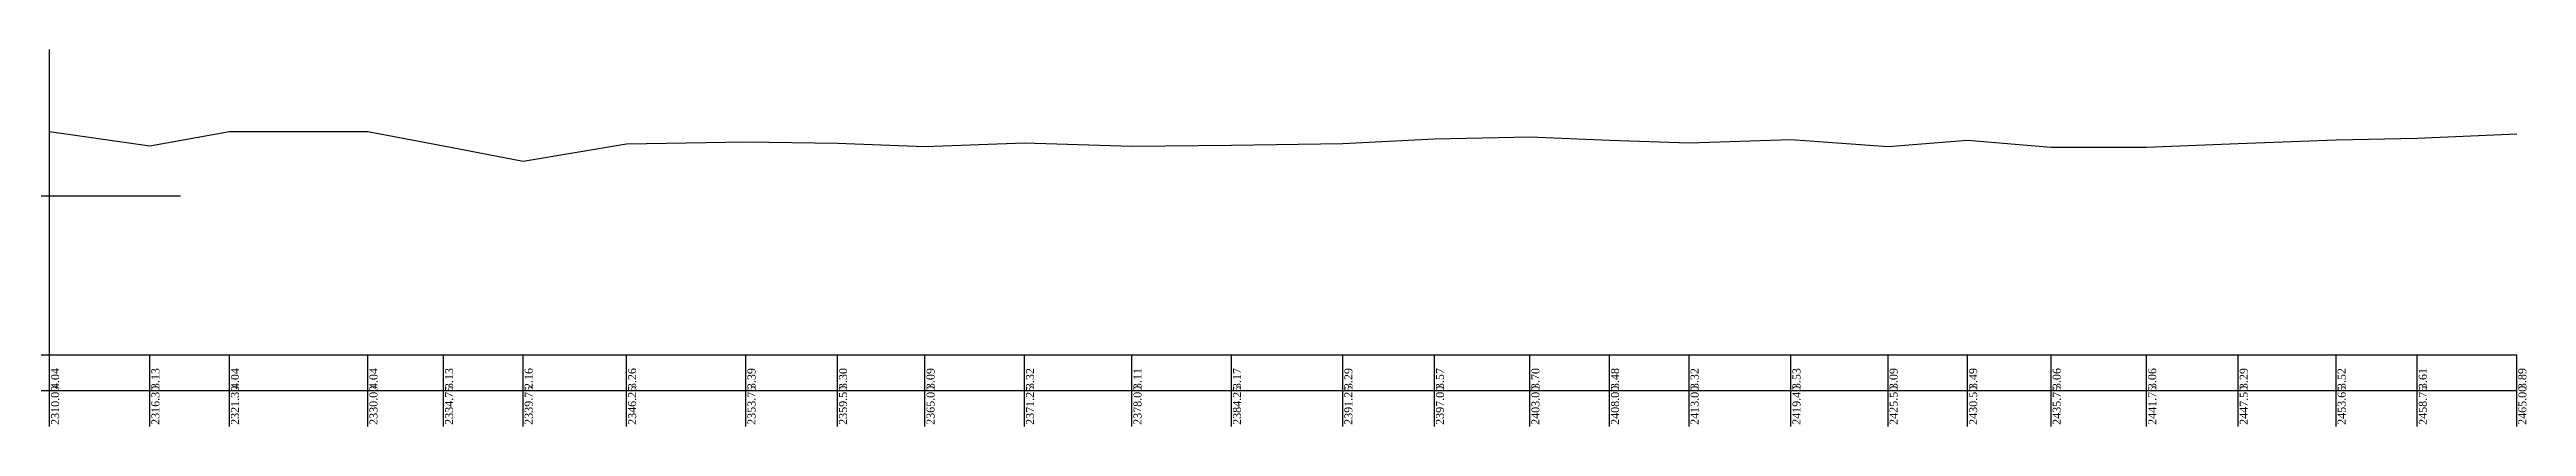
# Model space of a CAD drawing. Header units: metres. Extents: x -148477 to 168932, y -55673 to -2736.
# Drawn here: x 15710.4 to 15866, y -12940.1 to -12916.4 of the extents above; entities that cross this region are included whole.
import ezdxf

# ---------------------------------------------------------------- set-up
doc = ezdxf.new("R2010")
doc.units = ezdxf.units.M
doc.styles.add('liza', font='times.ttf', dxfattribs={"height": 2})

msp = doc.modelspace()

# ---------------------------------------------------------------- texts
at = {"color": 6, "linetype": 'Continuous', "lineweight": -3, "ltscale": 0.5, "char_height": 0.5, "width": 2.15, "attachment_point": 1, "rotation": 90, "style": 'liza'}
for s, insert in [('4.04', (15710.4811, -12937.7629)), ('3.13', (15716.7811, -12937.7629)), ('4.04', (15721.7811, -12937.7629)), ('4.04', (15730.4811, -12937.7629)), ('3.13', (15735.2311, -12937.7629)), ('2.16', (15740.2311, -12937.7629)), ('3.26', (15746.7311, -12937.7629)), ('3.39', (15754.2311, -12937.7629)), ('3.30', (15759.9811, -12937.7629)), ('3.09', (15765.4811, -12937.7629)), ('3.32', (15771.7311, -12937.7629)), ('3.11', (15778.4811, -12937.7629)), ('3.17', (15784.7311, -12937.7629)), ('3.29', (15791.7311, -12937.7629)), ('3.57', (15797.4811, -12937.7629)), ('3.70', (15803.4811, -12937.7629)), ('3.48', (15808.4811, -12937.7629)), ('3.32', (15813.4811, -12937.7629)), ('3.53', (15819.8811, -12937.7629)), ('3.09', (15825.9811, -12937.7629)), ('3.49', (15830.9811, -12937.7629)), ('3.06', (15836.2311, -12937.7629)), ('3.06', (15842.2311, -12937.7629)), ('3.29', (15847.9811, -12937.7629)), ('3.52', (15854.1311, -12937.7629)), ('3.61', (15859.2311, -12937.7629)), ('3.89', (15865.4811, -12937.7629)), ('2310.00', (15710.4811, -12940.0129)), ('2316.30', (15716.7811, -12940.0129)), ('2321.30', (15721.7811, -12940.0129)), ('2330.00', (15730.4811, -12940.0129)), ('2334.75', (15735.2311, -12940.0129)), ('2339.75', (15740.2311, -12940.0129)), ('2346.25', (15746.7311, -12940.0129)), ('2353.75', (15754.2311, -12940.0129)), ('2359.50', (15759.9811, -12940.0129)), ('2365.00', (15765.4811, -12940.0129)), ('2371.25', (15771.7311, -12940.0129)), ('2378.00', (15778.4811, -12940.0129)), ('2384.25', (15784.7311, -12940.0129)), ('2391.25', (15791.7311, -12940.0129)), ('2397.00', (15797.4811, -12940.0129)), ('2403.00', (15803.4811, -12940.0129)), ('2408.00', (15808.4811, -12940.0129)), ('2413.00', (15813.4811, -12940.0129)), ('2419.40', (15819.8811, -12940.0129)), ('2425.50', (15825.9811, -12940.0129)), ('2430.50', (15830.9811, -12940.0129)), ('2435.75', (15836.2311, -12940.0129)), ('2441.75', (15842.2311, -12940.0129)), ('2447.50', (15847.9811, -12940.0129)), ('2453.65', (15854.1311, -12940.0129)), ('2458.75', (15859.2311, -12940.0129)), ('2465.00', (15865.4811, -12940.0129))]:
    msp.add_mtext(s, dxfattribs=dict(at, insert=insert))

# ---------------------------------------------------------------- linework, layer by layer
at = {"color": 2, "linetype": 'Continuous', "lineweight": -3, "ltscale": 0.5}
for p, q in [((15710.3811, -12935.6129), (15710.3811, -12916.4281)), ((13395.3811, -12925.6129), (15718.6165, -12925.6129))]:
    msp.add_line(p, q, dxfattribs=at)
at = {"color": 6, "linetype": 'Continuous', "lineweight": -3, "ltscale": 0.5}
for p, q in [((13395.3811, -12935.6129), (15865.3811, -12935.6129)), ((15710.3811, -12940.1129), (15710.3811, -12935.6129)), ((15716.6811, -12940.1129), (15716.6811, -12935.6129)), ((15721.6811, -12940.1129), (15721.6811, -12935.6129)), ((15730.3811, -12940.1129), (15730.3811, -12935.6129)), ((15735.1311, -12940.1129), (15735.1311, -12935.6129)), ((15740.1311, -12940.1129), (15740.1311, -12935.6129)), ((15746.6311, -12940.1129), (15746.6311, -12935.6129)), ((15754.1311, -12940.1129), (15754.1311, -12935.6129)), ((15759.8811, -12940.1129), (15759.8811, -12935.6129)), ((15765.3811, -12940.1129), (15765.3811, -12935.6129)), ((15771.6311, -12940.1129), (15771.6311, -12935.6129)), ((15778.3811, -12940.1129), (15778.3811, -12935.6129)), ((15784.6311, -12940.1129), (15784.6311, -12935.6129)), ((15791.6311, -12940.1129), (15791.6311, -12935.6129)), ((15797.3811, -12940.1129), (15797.3811, -12935.6129)), ((15803.3811, -12940.1129), (15803.3811, -12935.6129)), ((15808.3811, -12940.1129), (15808.3811, -12935.6129)), ((15813.3811, -12940.1129), (15813.3811, -12935.6129)), ((15819.7811, -12940.1129), (15819.7811, -12935.6129)), ((15825.8811, -12940.1129), (15825.8811, -12935.6129)), ((15830.8811, -12940.1129), (15830.8811, -12935.6129)), ((15836.1311, -12940.1129), (15836.1311, -12935.6129)), ((15842.1311, -12940.1129), (15842.1311, -12935.6129)), ((15847.8811, -12940.1129), (15847.8811, -12935.6129)), ((15854.0311, -12940.1129), (15854.0311, -12935.6129)), ((15859.1311, -12940.1129), (15859.1311, -12935.6129)), ((15865.3811, -12940.1129), (15865.3811, -12935.6129)), ((13395.3811, -12937.8629), (15865.3811, -12937.8629))]:
    msp.add_line(p, q, dxfattribs=at)
at = {"color": 4, "linetype": 'Continuous', "lineweight": -3, "ltscale": 0.5}
msp.add_lwpolyline([(15710.3811, -12921.5729), (15716.6811, -12922.4829), (15721.6811, -12921.5729), (15730.3811, -12921.5729), (15735.1311, -12922.4829), (15740.1311, -12923.4529), (15746.6311, -12922.3529), (15754.1311, -12922.2229), (15759.8811, -12922.3129), (15765.3811, -12922.5229), (15771.6311, -12922.2929), (15778.3811, -12922.5029), (15784.6311, -12922.4429), (15791.6311, -12922.3229), (15797.3811, -12922.0429), (15803.3811, -12921.9129), (15808.3811, -12922.1329), (15813.3811, -12922.2929), (15819.7811, -12922.0829), (15825.8811, -12922.5229), (15830.8811, -12922.1229), (15836.1311, -12922.5529), (15842.1311, -12922.5529), (15847.8811, -12922.3229), (15854.0311, -12922.0929), (15859.1311, -12922.0029), (15865.3811, -12921.7229)], dxfattribs=at)

msp.set_redraw_order([(e.dxf.handle, doc.entitydb.next_handle()) for e in msp.query("TEXT MTEXT ATTDEF DIMENSION ARC_DIMENSION")])  # texts and dimensions are drawn at this point

doc.saveas('drawing.dxf')
